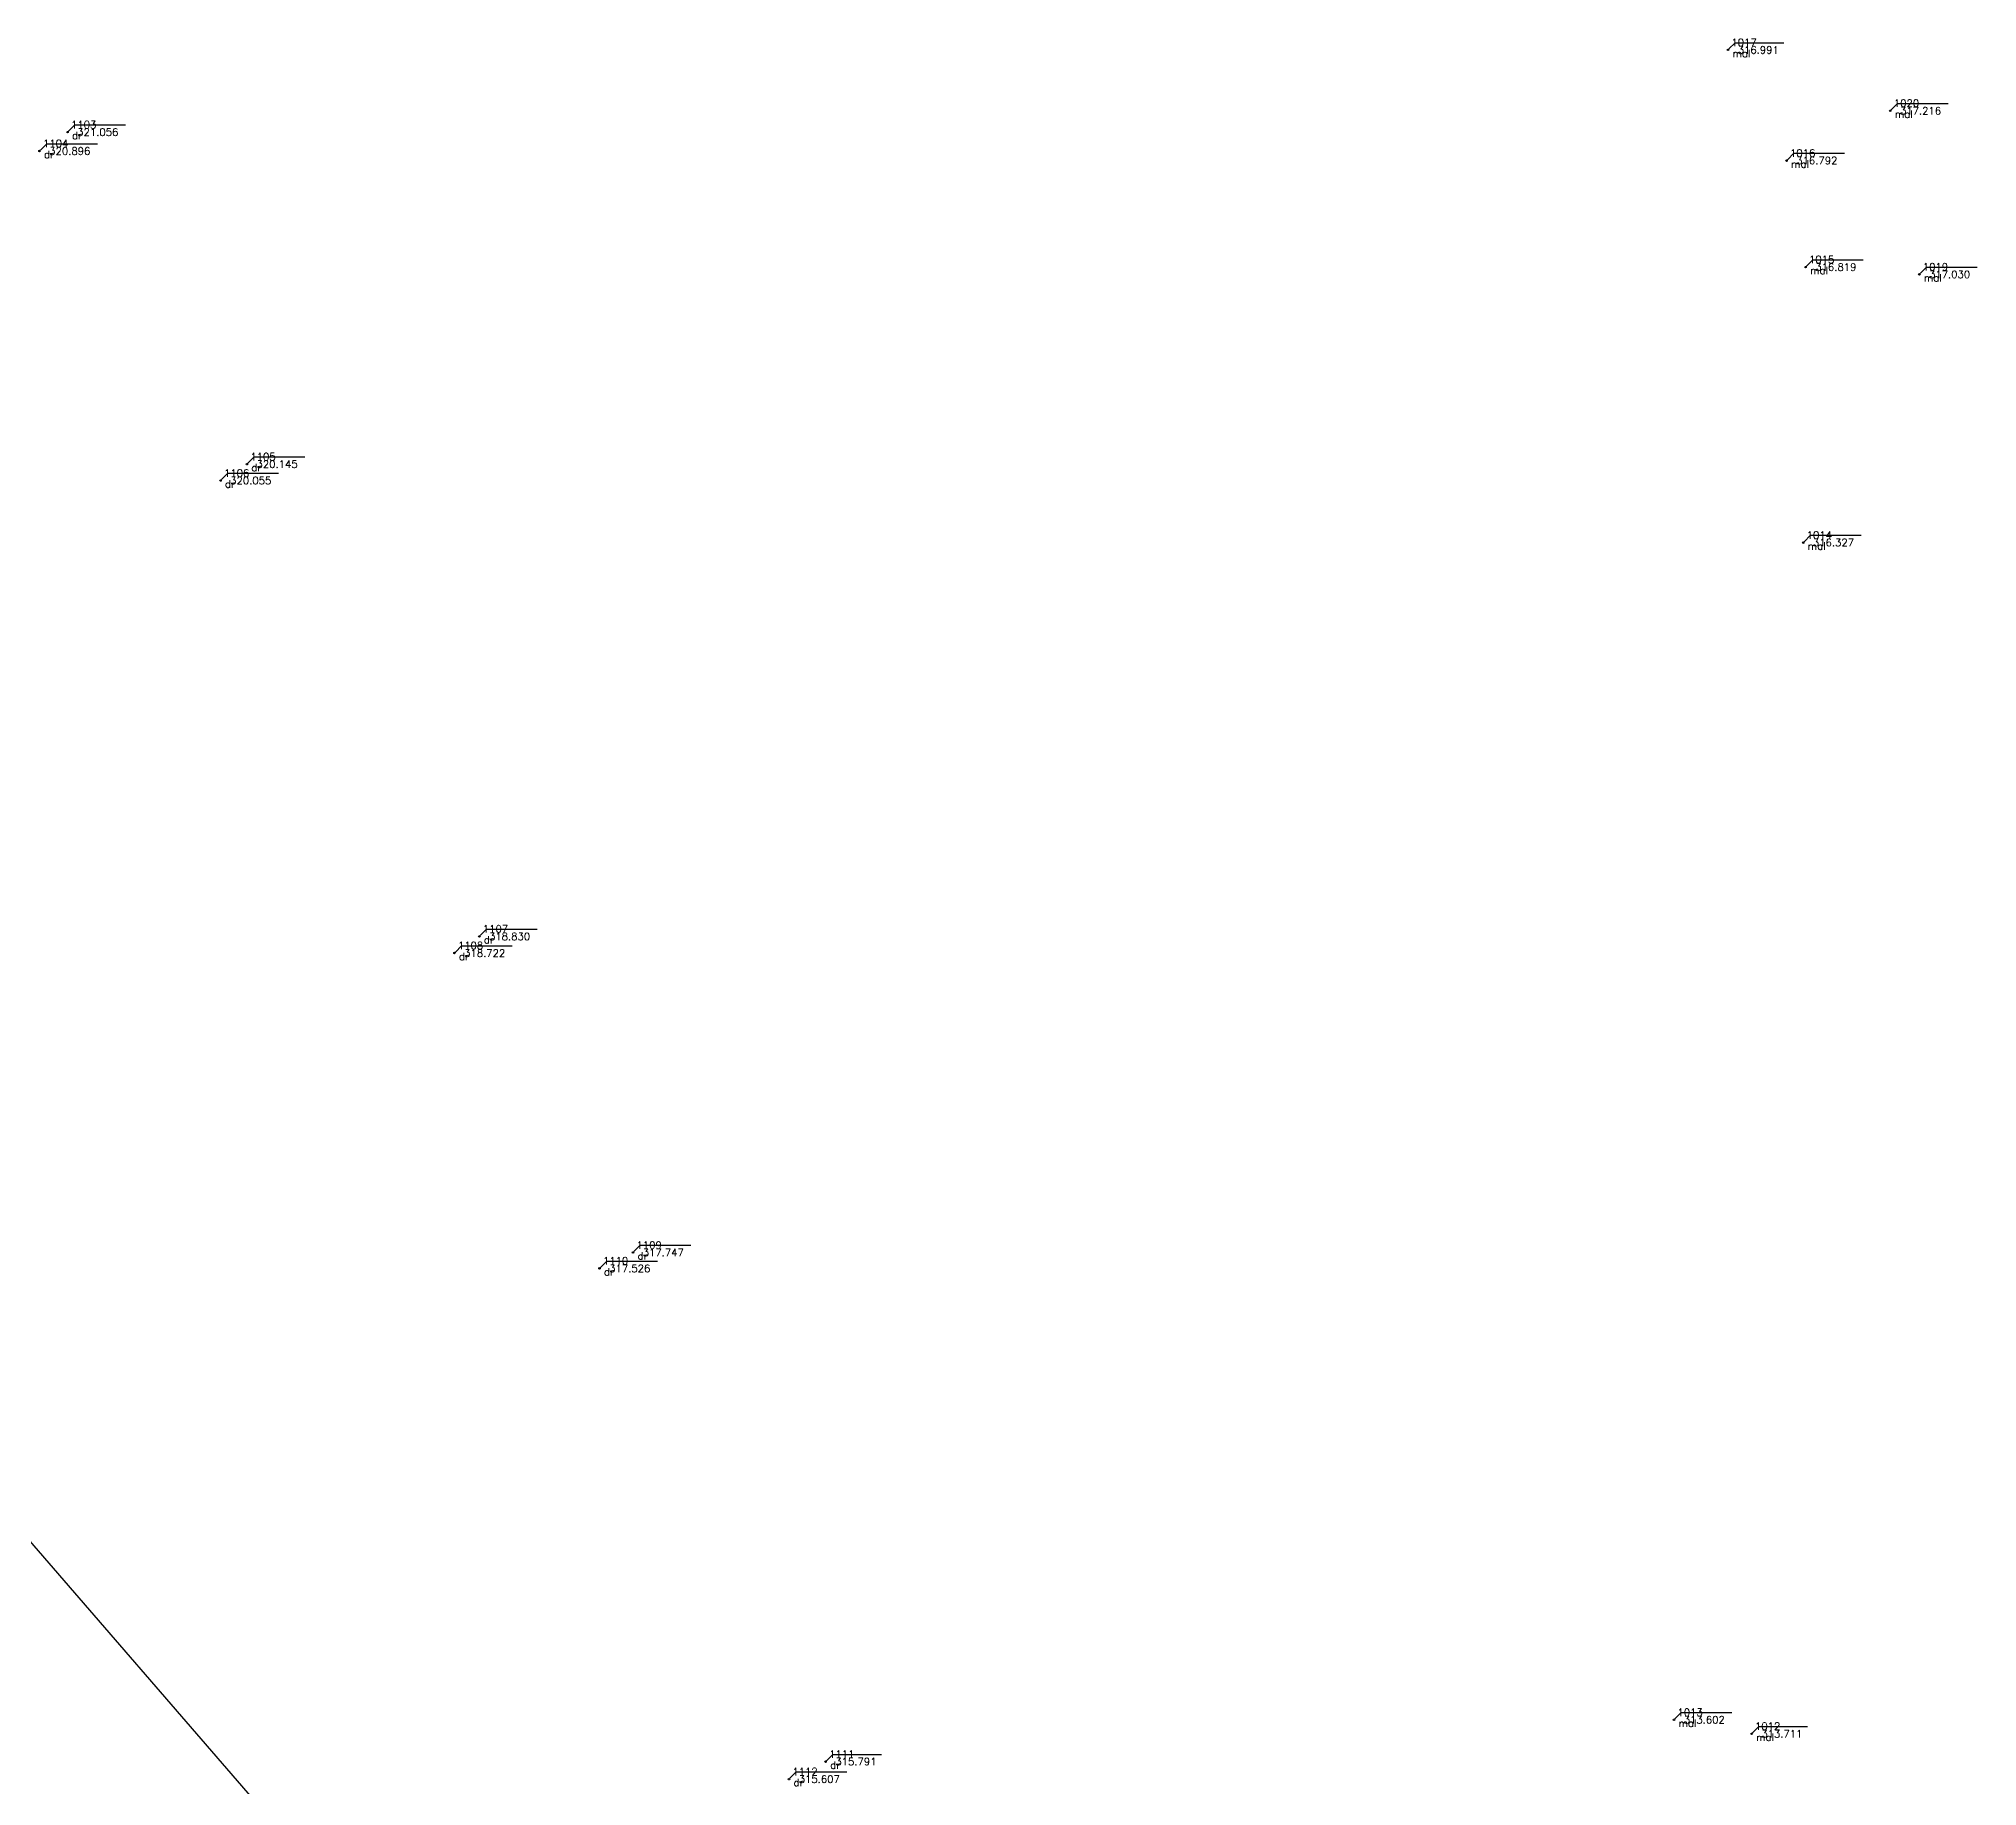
# Model space of a CAD drawing. Extents: x 611010 to 615314, y 642768 to 648579.
# Drawn here: x 614256.8 to 614420.9, y 645341.7 to 645489.6 of the extents above; entities that cross this region are included whole.
import ezdxf

# ---------------------------------------------------------------- set-up
doc = ezdxf.new("R2010")
doc.units = 0
doc.header["$LTSCALE"] = 0.5
doc.header["$MEASUREMENT"] = 0
doc.header["$PDMODE"] = 32
doc.header["$PDSIZE"] = 0.125
doc.layers.get('0').update_dxf_attribs({"color": 1, "linetype": 'CONTINUOUS'})
for name, color, linetype in [('0_pct_coduri', 20, 'CONTINUOUS'), ('0_pct_cote', 7, 'CONTINUOUS'), ('0_pct_denumiri', 7, 'CONTINUOUS'), ('0_pct_linii_marcaj', 7, 'CONTINUOUS'), ('0_pct_simboluri', 7, 'CONTINUOUS')]:
    doc.layers.add(name, color=color, linetype=linetype)
doc.layers.add('INTRAV_GEOMETRIES', color=103, linetype='CONTINUOUS', true_color=0x6cd67e)
doc.layers.get('0').off()
doc.styles.add('ROMANS', font='ROMANS.SHX')
doc.styles.get("Standard").update_dxf_attribs({"font": 'romans.shx'})

msp = doc.modelspace()

# ---------------------------------------------------------------- texts
at = {"layer": '0_pct_coduri', "style": 'ROMANS'}
for s, p in [('mal', (614400.16, 645488.08)), ('mal', (614413.9, 645482.94)), ('dr', (614259.6, 645481.13)), ('dr', (614257.23, 645479.53)), ('mal', (614405.12, 645478.72)), ('mal', (614406.73, 645469.71)), ('mal', (614416.36, 645469.09)), ('dr', (614274.78, 645453.03)), ('dr', (614272.55, 645451.64)), ('mal', (614406.53, 645446.39)), ('dr', (614294.46, 645413.06)), ('dr', (614292.35, 645411.66)), ('dr', (614304.63, 645384.96)), ('dr', (614307.47, 645386.31)), ('mal', (614395.59, 645346.76)), ('mal', (614402.16, 645345.57)), ('dr', (614323.78, 645343.22)), ('dr', (614320.67, 645341.74))]:
    msp.add_text(s, height=0.625, dxfattribs=at).set_placement(p)
at = {"layer": '0_pct_cote', "style": 'ROMANS'}
for s, p in [('316.991', (614400.6, 645488.37)), ('317.216', (614414.34, 645483.22)), ('321.056', (614260.04, 645481.42)), ('320.896', (614257.67, 645479.82)), ('316.792', (614405.56, 645479.01)), ('316.819', (614407.17, 645470)), ('317.030', (614416.8, 645469.38)), ('320.145', (614275.22, 645453.32)), ('320.055', (614272.99, 645451.93)), ('316.327', (614406.97, 645446.68)), ('318.830', (614294.9, 645413.35)), ('318.722', (614292.79, 645411.94)), ('317.747', (614307.91, 645386.6)), ('317.526', (614305.07, 645385.25)), ('313.602', (614396.03, 645347.05)), ('313.711', (614402.6, 645345.86)), ('315.791', (614324.22, 645343.51)), ('315.607', (614321.11, 645342.03))]:
    msp.add_text(s, height=0.625, dxfattribs=at).set_placement(p)
at = {"layer": '0_pct_denumiri', "style": 'ROMANS'}
for s, p in [('1017', (614400.07, 645489.01)), ('1020', (614413.82, 645483.86)), ('1103', (614259.51, 645482.05)), ('1104', (614257.14, 645480.45)), ('1016', (614405.03, 645479.64)), ('1015', (614406.64, 645470.63)), ('1019', (614416.27, 645470.01)), ('1105', (614274.69, 645453.95)), ('1106', (614272.46, 645452.56)), ('1014', (614406.44, 645447.31)), ('1107', (614294.37, 645413.98)), ('1108', (614292.26, 645412.58)), ('1109', (614307.38, 645387.23)), ('1110', (614304.54, 645385.89)), ('1013', (614395.5, 645347.68)), ('1012', (614402.07, 645346.5)), ('1111', (614323.69, 645344.14)), ('1112', (614320.58, 645342.66))]:
    msp.add_text(s, height=0.625, dxfattribs=at).set_placement(p)

# ---------------------------------------------------------------- blocks, each defined once
blk = doc.blocks.new('Punct')
blk.add_point((0, 0))
at = {"flags": 1}
for tag, p in [('DENPCT', (1.4, 0)), ('COTA', (1.4, -2.5)), ('COD', (1.4, -5))]:
    blk.add_attdef(tag, p, '', height=1.5, dxfattribs=at)

# ---------------------------------------------------------------- linework, layer by layer
at = {"layer": '0_pct_linii_marcaj'}
for points in [[(614399.86, 645488.77), (614400.39, 645489.3), (614404.5, 645489.3)], [(614413.6, 645483.62), (614414.13, 645484.15), (614418.42, 645484.15)], [(614256.92, 645480.21), (614257.46, 645480.74), (614261.75, 645480.74)], [(614259.3, 645481.81), (614259.83, 645482.34), (614264.12, 645482.34)], [(614404.81, 645479.4), (614405.35, 645479.94), (614409.64, 645479.94)], [(614406.43, 645470.39), (614406.96, 645470.92), (614411.22, 645470.92)], [(614416.06, 645469.77), (614416.59, 645470.3), (614420.88, 645470.3)], [(614272.25, 645452.32), (614272.78, 645452.86), (614277.07, 645452.86)], [(614274.48, 645453.71), (614275.01, 645454.25), (614279.3, 645454.25)], [(614406.23, 645447.07), (614406.76, 645447.61), (614411.05, 645447.61)], [(614294.16, 645413.74), (614294.69, 645414.27), (614298.98, 645414.27)], [(614292.05, 645412.34), (614292.58, 645412.87), (614296.87, 645412.87)], [(614307.17, 645386.99), (614307.7, 645387.52), (614311.99, 645387.52)], [(614304.33, 645385.65), (614304.86, 645386.18), (614309.15, 645386.18)], [(614395.29, 645347.44), (614395.82, 645347.97), (614400.11, 645347.97)], [(614401.86, 645346.25), (614402.39, 645346.79), (614406.5, 645346.79)], [(614320.37, 645342.42), (614320.9, 645342.96), (614325.19, 645342.96)], [(614323.47, 645343.9), (614324, 645344.43), (614328.12, 645344.43)]]:
    msp.add_lwpolyline(points, dxfattribs=at)
at = {"layer": 'INTRAV_GEOMETRIES'}
msp.add_lwpolyline([(612043.02, 646932.46), (612118.52, 646832.73), (612267.68, 646943.85), (612302.85, 647046.52), (612308.77, 647047.36), (612315.43, 647048.32), (612332.39, 647050.74), (612383.51, 646987.06), (612435.13, 646922.76), (612385.88, 646890.41), (612439.36, 646724.46), (612484.38, 646754), (612591.34, 646589.45), (612561.79, 646568.36), (612615.53, 646510.89), (612633.82, 646477.14), (612646.49, 646457.45), (612677.45, 646425.11), (612691.52, 646395.57), (612690.11, 646368.85), (612822.38, 646484.18), (612909.62, 646550.29), (613181.22, 646242.31), (613261.94, 646153.21), (613310.14, 646100.01), (613487.43, 646253.32), (613576.87, 646149.38), (613919.46, 645751.25), (614308.36, 645302.02), (614380.35, 645218.87), (614138.32, 645214.64), (614141.2, 645136.68), (614155.23, 644757.56), (613786.56, 644770.19), (613659.38, 644642.6), (613850.77, 644482.28), (613683.33, 644309.29), (613780.43, 644210.84), (613755.1, 644185.53), (614246.54, 643567.16), (614712.8, 643007.34), (614654.99, 642937.5), (614623.35, 642899.28), (614580.59, 642850.63), (614546.64, 642812), (614529.86, 642792.9), (614516.63, 642777.85), (614506.73, 642768.02), (614482.81, 642785.4), (614455.97, 642799.98), (614423.66, 642811.61), (614391.76, 642868.44), (614375.4, 642885.35), (614352.17, 642897.07), (614323, 642948.83), (614300.87, 642974.84), (614284.31, 642984.36), (614273.84, 642986.23), (614238.29, 643033.27), (614235.57, 643052.95), (614221.91, 643065.38), (614208.97, 643096.82), (614210.91, 643119.4), (614175.28, 643188.86), (614146.2, 643226.34), (614137.17, 643282.15), (614120.31, 643314.49), (614081.51, 643350.8), (614048.72, 643390.17), (614034.11, 643406.24), (614023.47, 643417.94), (614007.09, 643442.45), (613989.75, 643453.91), (613960.85, 643455.79), (613924.53, 643483.41), (613925.35, 643497.62), (613905.65, 643538.89), (613906.72, 643561.47), (613893.04, 643580.6), (613892.49, 643627.88), (613873.31, 643666), (613847.04, 643688.13), (613830.04, 643742.12), (613823.47, 643753.05), (613801.86, 643765.07), (613795.23, 643780.4), (613787.46, 643790.2), (613771.46, 643802.42), (613746.03, 643833.26), (613710.71, 643869.48), (613701.61, 643873.45), (613686.07, 643877.05), (613669.93, 643893.6), (613650.6, 643915.93), (613610.78, 643955.02), (613577.61, 643987.01), (613564.11, 643999.8), (613538.34, 644016.07), (613515.41, 644021.56), (613488.88, 644025.73), (613460.58, 644046.25), (613422.3, 644066.69), (613405.01, 644073.58), (613373.74, 644095.54), (613356.5, 644105), (613341.34, 644122.6), (613322.14, 644143.13), (613292.58, 644181.36), (613280.02, 644190.77), (613243.64, 644212.34), (613195.16, 644251.57), (613180.23, 644269.39), (613143.92, 644288.46), (613131.21, 644303.09), (613124.36, 644318.84), (613106.52, 644340.18), (613100.27, 644360.8), (613069.15, 644396.86), (613050.22, 644427.04), (613010.65, 644457.41), (612981.93, 644501.45), (612945.64, 644547.16), (612938.42, 644571.84), (612925.03, 644592.82), (612910.27, 644609.8), (612906.33, 644606.32), (612865.76, 644640.4), (612850.88, 644638.59), (612835.11, 644668.23), (612851.45, 644677), (612839.55, 644699.38), (612797.51, 644738.11), (612757.6, 644780.2), (612743.88, 644793.18), (612717.49, 644812.7), (612709.28, 644827.15), (612685.22, 644838.88), (612637.79, 644861.41), (612596.01, 644897.58), (612556.99, 644928.07), (612539.12, 644973.7), (612500.56, 644946.58), (612486.57, 644953.71), (612440.41, 645011.65), (612406.02, 645038.89), (612391.04, 645079.08), (612387.01, 645125.98), (612364.69, 645184.19), (612335.5, 645253.01), (612326.71, 645296.5), (612301.05, 645340.79), (612285.39, 645372.98), (612262.95, 645423.04), (612258.75, 645454.99), (612259.89, 645483.79), (612247.75, 645519.79), (612258.02, 645567.3), (612255.44, 645586.84), (612238.65, 645623.97), (612235.11, 645631.35), (612228.72, 645639.36), (612217.31, 645634.78), (612200.99, 645714.88), (612218.54, 645721.94), (612213.68, 645752.35), (612200.52, 645788.71), (612197.52, 645823.88), (612133.49, 645850.14), (612096.6, 645859.7), (612005.92, 645889.49), (611972.62, 645870.05), (611964.18, 645882.7), (611930.4, 645874.26), (611902.26, 645855.98), (611872.71, 645902.39), (611830.1, 645870.5), (611810.4, 645880.35), (611796.32, 645900.04), (611782.25, 645912.69), (611755.52, 645901.44), (611685.16, 645918.31), (611666.87, 645935.19), (611642.95, 645935.19), (611613.39, 645939.41), (611578.22, 645957.69), (611559.92, 645968.93), (611520.52, 645973.15), (611493.78, 646013.94), (611433.28, 645980.18), (611389.66, 645978.77), (611344.63, 645990.02), (611323.52, 646016.74), (611223.6, 646160.19), (611271.13, 646466.38), (611280.98, 646512.8), (611010.1, 646833.83), (611101.39, 646912.91), (611238.07, 647025.21), (611294.29, 647071.41), (611258.34, 647114.55), (611255.36, 647122.31), (611310.75, 647169.78), (611318.68, 647176.39), (611332.09, 647181.77), (611398.99, 647197.71), (611431.82, 647206.02), (611458.39, 647208.87), (611493.73, 647241.76), (611571.42, 647309.48), (611730.9, 647442.41), (611917.29, 647098.53)], close=True, dxfattribs=at)

# ---------------------------------------------------------------- block references
at = {"layer": '0_pct_simboluri', "xscale": 3, "yscale": 3}
for p in [(614399.78, 645488.69), (614413.52, 645483.54), (614259.22, 645481.73), (614256.84, 645480.13), (614404.74, 645479.32), (614406.35, 645470.31), (614415.98, 645469.69), (614274.4, 645453.63), (614272.17, 645452.24), (614406.15, 645446.99), (614294.08, 645413.66), (614291.97, 645412.26), (614304.25, 645385.57), (614307.09, 645386.91), (614395.21, 645347.36), (614401.78, 645346.18), (614323.39, 645343.82), (614320.29, 645342.34)]:
    msp.add_blockref('Punct', p, dxfattribs=at)

msp.set_redraw_order([(e.dxf.handle, doc.entitydb.next_handle()) for e in msp.query("TEXT MTEXT ATTDEF DIMENSION ARC_DIMENSION")])  # texts and dimensions are drawn at this point

doc.saveas('drawing.dxf')
